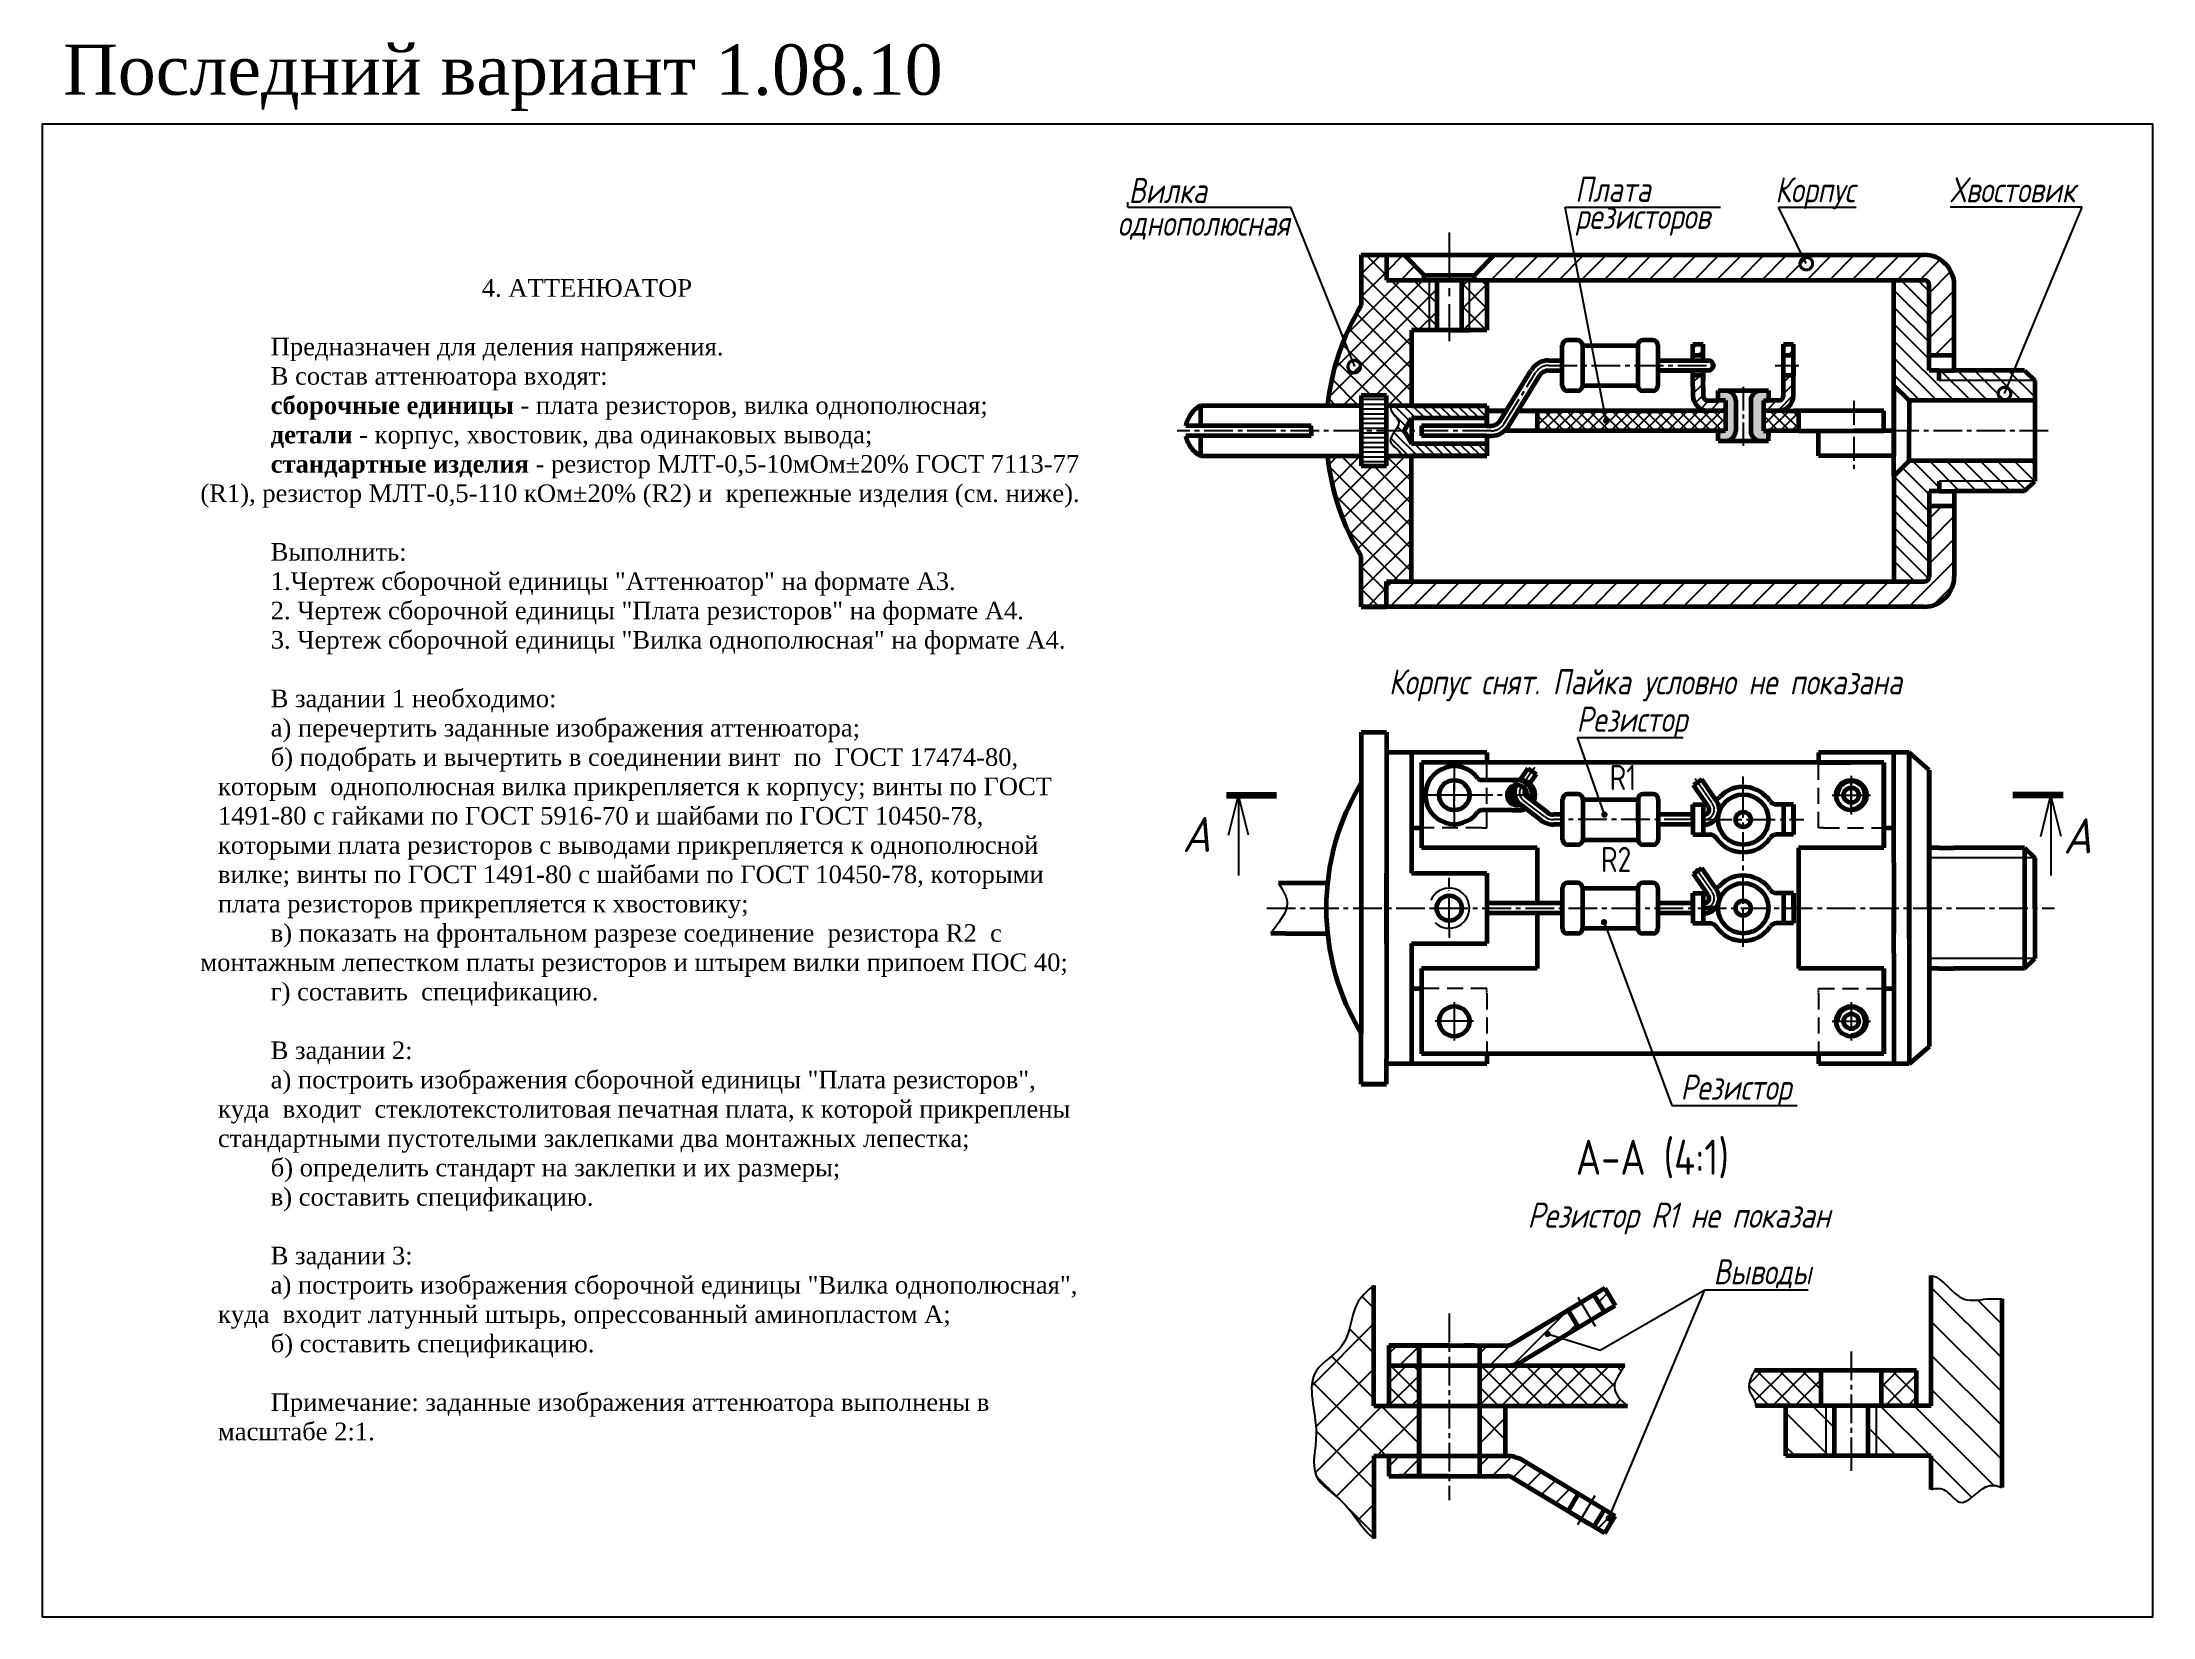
# Model space of a CAD drawing. Header units: millimetres. Extents: x 0 to 420, y 0 to 313.
import ezdxf

# ---------------------------------------------------------------- set-up
doc = ezdxf.new("R2010")
doc.units = ezdxf.units.MM
doc.header["$LTSCALE"] = 0.5
for name, pattern in [('ACAD_ISO10W100', [18, 12, -3, 0, -3]), ('CENTER2', [28.575, 19.05, -3.175, 3.175, -3.175]), ('DASHDOT', [1, 0.5, -0.25, 0, -0.25]), ('штриховая2', [9.525, 6.35, -3.175])]:
    doc.linetypes.add(name, pattern=pattern)
doc.layers.get('0').update_dxf_attribs({"linetype": 'CONTINUOUS', "lineweight": 60})
doc.styles.add('ESKD', font='wwcade.shx', dxfattribs={"width": 0.8, "oblique": 15})
doc.styles.get("Standard").update_dxf_attribs({"font": 'isocpeui.ttf', "width": 0.8})
doc.styles.add('стиль1', font='TIMES.TTF')
doc.dimstyles.new('ESKD_standart', dxfattribs={"dimtxt": 5, "dimasz": 5, "dimexe": 2, "dimexo": 0, "dimgap": 1, "dimtad": 1, "dimtoh": 1, "dimdec": 0, "dimzin": 1, "dimdsep": 46, "dimtxsty": 'Standard', "dimcen": 3, "dimdle": 1.25, "dimadec": 0, "dimazin": 0, "dimtfac": 1, "dimtdec": 0, "dimtmove": 0, "dimatfit": 3, "dimldrblk": 'DOT', "dimfxl": 0, "dimtvp": 1.5, "dimtolj": 1, "dimtzin": 1, "dimarcsym": 0})
pattern_1 = [(45, (-16.3486, -142.184), (-2.245064, 2.245064), [])]
pattern_2 = [(45, (-4.5396, -4.3903), (-2.245064, 2.245064), [])]
pattern_3 = [(45, (-4, 8), (-2.245064, 2.245064), []), (135, (-4, 8), (-2.245064, -2.245064), [])]

msp = doc.modelspace()

# ---------------------------------------------------------------- texts
at = {"color": 1, "lineweight": -3, "style": 'стиль1'}
msp.add_text('Последний вариант 1.08.10', height=10, dxfattribs=at).set_placement((4.14, 302.87))
at = {"color": 7, "lineweight": -3}
for s, height, width, p in [('Вилка', 5, 0.8, (216.21, 281.31)), ('Плата', 5, 0.8, (305.05, 281.56)), ('Корпус', 5, 0.8, (344.86, 281.46)), ('Хвостовик', 5, 0.8, (379.7, 281.46)), ('однополюсная', 5, 0.8, (214, 274.81)), ('резисторов', 5, 0.8, (305.05, 276.18)), ('Корпус снят. Пайка условно не показана', 5, 0.8, (268, 183.54)), ('Резистор', 5, 0.8, (305.33, 176.1)), ('A', 7, 0.9, (226.87, 152.18)), ('A', 7, 0.9, (402.2, 151.89)), ('Резистор', 5, 0.8, (326.03, 102.88)), ('Выводы', 5, 0.8, (332.59, 66.15))]:
    msp.add_text(s, height=height, dxfattribs=dict(at, width=width)).set_placement(p)
at = {"color": 7, "insert": (31.47, 272.01), "char_height": 3.5, "width": 174.9708, "attachment_point": 1, "style": 'стиль1'}
msp.add_mtext('{\\fTimes New Roman|b0|i0|c204|p18;^I^I^I^I\\P^I^I^I^I4. АТТЕНЮАТОР\\P\\P^IПредназначен для деления напряжения.\\P^IВ состав аттенюатора входят:\\P^I\\fTimes New Roman|b1|i0|c204|p18;сборочные единицы\\fTimes New Roman|b0|i0|c204|p18; - плата} {\\fTimes New Roman|b0|i0|c204|p18;резисторов, вилка однополюсная;\\P^I\\fTimes New Roman|b1|i0|c204|p18;детали\\fTimes New Roman|b0|i0|c204|p18; - корпус, хвостовик, два одинаковых вывода;\\P\\pi-3.5,l3.5;^I\\fTimes New Roman|b1|i0|c204|p18;стандартные изделия \\fTimes New Roman|b0|i0|c204|p18;- резистор МЛТ-0,5-10мОм}±{\\fTimes New Roman|b0|i0|c204|p18;20}%{\\fTimes New Roman|b0|i0|c204|p18; ГОСТ 7113-77 (}R1), {\\fTimes New Roman|b0|i0|c204|p18;резистор МЛТ-0,5-110 кОм}±{\\fTimes New Roman|b0|i0|c204|p18;20}%{\\fTimes New Roman|b0|i0|c204|p18; }(R2){\\fTimes New Roman|b0|i0|c204|p18; и } {\\fTimes New Roman|b0|i0|c204|p18;крепежные изделия (см. ниже).\\P\\pi0,l0;\\P^IВыполнить:\\P^I1.Чертеж сборочной единицы "Аттенюатор" на формате А3.\\P^I2. Чертеж сборочной единицы "Плата резисторов" на формате А4.\\P^I3. Чертеж сборочной единицы "Вилка однополюсная" на формате А4.\\P\\P^IВ задании 1 необходимо:\\P^Iа) перечертить заданные изображения аттенюатора;\\P\\pi-3.5,l3.5;^Iб) подобрать и вычертить в соединении винт  по  ГОСТ 17474-80,  которым  однополюсная вилка прикрепляется к корпусу; винты по ГОСТ 1491-80 с гайками по ГОСТ 5916-70 и шайбами по ГОСТ 10450-78, которыми плата резисторов с выводами прикрепляется к однополюсной вилке; винты по ГОСТ 1491-80 с шайбами по ГОСТ 10450-78, которыми  плата резисторов прикрепляется к хвостовику;\\P^Iв) показать на фронтальном разрезе соединение  резистора }R2{\\fTimes New Roman|b0|i0|c204|p18; } {\\fTimes New Roman|b0|i0|c204|p18;с  монтажным лепестком платы резисторов и штырем вилки припоем ПОС 40;\\P\\pi0,l0;^Iг) составить  спецификацию.\\P\\P^IВ задании 2:\\P\\pi-3.5,l3.5;^Iа) построить изображения сборочной единицы "Плата резисторов", куда  входит  стеклотекстолитовая печатная плата, к которой прикреплены стандартными пустотелыми заклепками два монтажных лепестка; \\P\\pi0,l0;^Iб) определить стандарт на заклепки и их размеры;\\P^Iв) составить спецификацию.\\P\\P^IВ задании 3:\\P\\pi-3.5,l3.5;^Iа) построить изображения сборочной единицы "Вилка однополюсная", куда  входит латунный штырь, опрессованный аминопластом А;\\P\\pi0,l0;^Iб) составить спецификацию.\\P^I\\P^IПримечание: заданные изображения аттенюатора выполнены в \\P\\pl3.5;масштабе 2:1.\\P\\pl0;^I^I^I}', dxfattribs=at)
at = {"color": 7, "lineweight": -3, "char_height": 5, "attachment_point": 1}
for s, insert in [('{\\fISOCPEUR|b0|i0|c0|p34;R1}', (311.91, 169.51)), ('{\\fISOCPEUR|b0|i0|c0|p34;R2}', (310.19, 153.2))]:
    msp.add_mtext(s, dxfattribs=dict(at, insert=insert))
at = {"color": 7, "lineweight": -3, "insert": (305.19, 94.95), "char_height": 7, "width": 55, "attachment_point": 1}
msp.add_mtext('{\\fISOCPEUR|b0|i0|c204|p34;A-А (4:1)}', dxfattribs=at)
at = {"color": 7, "lineweight": -3, "insert": (295.56, 82.41), "char_height": 5, "attachment_point": 1, "style": 'ESKD'}
msp.add_mtext('{\\fISOCPEUR|b0|i0|c204|p34;Резистор \\fISOCPEUR|b0|i0|c0|p34;R1 не показан}', dxfattribs=at)

# ---------------------------------------------------------------- blocks, each defined once
blk = doc.blocks.new('_DotSmall')
at = {"color": 0, "linetype": 'ByBlock', "const_width": 0.5}
blk.add_lwpolyline([(-0.0625, 0, 1), (0.0625, 0, 1)], format="xyb", close=True, dxfattribs=at)

# ---------------------------------------------------------------- hatches: boundary and pattern name
at = {"lineweight": -3}
h = msp.add_hatch(dxfattribs=at)
h.set_pattern_fill('ANSI37', style=0)
h.set_pattern_definition([(45, (-4.5396, -4.3903), (-2.245064, 2.245064), []), (135, (-4.5396, -4.3903), (-2.245064, -2.245064), [])])
h.paths.add_polyline_path([(276, 266), (267.5, 266), (267.5, 271), (262.5, 271), (262.5, 261, 0.048475), (258.46, 252.61), (261.01, 249.07, -0.932366), (261.22, 248.48, -1.072541), (261.01, 249.07), (258.46, 252.61, 0.062136), (255.76, 241), (262.5, 241), (262.5, 243), (267.5, 243), (267.5, 241), (272.5, 241), (272.5, 256), (276, 256)])
h.paths.add_polyline_path([(287.5, 266), (284, 266), (284, 256), (287.5, 256)])
h.paths.add_polyline_path([(284, 266), (282.5, 266), (282.5, 256), (284, 256)])
h.paths.add_polyline_path([(277.5, 266), (276, 266), (276, 256), (277.5, 256)])
h.paths.add_polyline_path([(272.5, 230), (272.5, 231), (267.5, 231), (267.5, 229), (262.5, 229), (262.5, 231), (255.76, 231, 0.110945), (262.5, 211), (262.5, 201), (267.5, 201), (267.5, 206), (272.5, 206)])
h = msp.add_hatch(dxfattribs=at)
h.set_pattern_fill('ANSI31', style=0)
h.set_pattern_definition(pattern_2)
h.paths.add_polyline_path([(374.5, 271), (350.2, 271), (350.91, 269.55, -1), (351.19, 268.99, -1), (350.91, 269.55), (350.2, 271), (288.99, 271), (285, 267), (285, 266), (287.5, 266), (374.5, 266, -0.414214), (375.5, 265), (375.5, 251), (380.5, 251), (380.5, 265, 0.414214)])
h.paths.add_polyline_path([(380.5, 207), (380.5, 221), (375.5, 221), (375.5, 207, -0.414214), (374.5, 206), (267.5, 206), (267.5, 201), (374.5, 201, 0.414214)])
h = msp.add_hatch(dxfattribs=at)
h.set_pattern_fill('ANSI31', style=0)
h.set_pattern_definition(pattern_2)
h.paths.add_polyline_path([(271, 271), (267.5, 271), (267.5, 266), (275, 266), (275, 267)])
h = msp.add_hatch(dxfattribs=at)
h.set_pattern_fill('ANSI31', scale=0.75, angle=90, style=0)
h.set_pattern_definition([(135, (167.5, 7), (-1.683798, -1.683798), [])])
h.paths.add_polyline_path([(375.5, 265, 0.414214), (374.5, 266), (368.5, 266), (368.5, 245), (371.5, 242), (396.5, 242), (396.5, 246), (377.5, 246), (377.5, 248), (375.5, 248)])
h.paths.add_polyline_path([(394.5, 248), (380.5, 248), (377.5, 248), (377.5, 246), (396.5, 246)], flags=17)
h.paths.add_polyline_path([(375.5, 224), (377.5, 224), (377.5, 226), (396.5, 226), (396.5, 230), (371.5, 230), (368.5, 227), (368.5, 206), (374.5, 206, 0.414214), (375.5, 207)])
h.paths.add_polyline_path([(396.5, 226), (377.5, 226), (377.5, 224), (380.5, 224), (394.5, 224)])
h = msp.add_hatch(dxfattribs=at)
h.set_pattern_fill('ANSI31', scale=0.5, style=0)
h.set_pattern_definition([(45, (-4.5396, -4.3903), (-1.122532, 1.122532), [])])
h.paths.add_polyline_path([(335, 242), (333.5, 242), (331.5, 242, -0.414214), (330.5, 243), (330.5, 244.74), (330.5, 247), (328.5, 247), (328.5, 244.74), (328.5, 243, 0.414214), (331.5, 240), (335, 240)])
h.paths.add_polyline_path([(330.5, 253.25), (328.5, 253.25), (328.5, 251), (330.5, 251)])
h.paths.add_polyline_path([(348.5, 253.25), (346.5, 253.25), (346.5, 251), (348.5, 251)])
h.paths.add_polyline_path([(348.5, 243), (348.5, 244.74), (348.5, 247), (346.5, 247), (346.5, 244.74), (346.5, 243, -0.414214), (345.5, 242), (343.5, 242), (342.5, 242), (342.5, 240), (345.5, 240, 0.414214)])
h = msp.add_hatch(color=7)
h.paths.add_polyline_path([(342.5, 242), (343.5, 242), (343.5, 244), (342, 244, 0.414214), (340, 242), (340, 236, 0.414214), (342, 234), (343.5, 234), (343.5, 236), (342.5, 236)])
h.paths.add_polyline_path([(337, 242, 0.414214), (335, 244), (333.5, 244), (333.5, 242), (335, 242), (335, 236), (333.5, 236), (333.5, 234), (335, 234, 0.414214), (337, 236)])
h = msp.add_hatch(dxfattribs=at)
h.set_pattern_fill('LINE', scale=0.3, angle=180, style=0)
h.set_pattern_definition([(180, (167.5, 7), (-1e-16, -0.9525), [])])
h.paths.add_polyline_path([(267.5, 243), (262.5, 243), (262.5, 236), (267.5, 236)])
h.paths.add_polyline_path([(267.5, 236), (262.5, 236), (262.5, 229), (267.5, 229)])
h = msp.add_hatch(dxfattribs=at)
h.set_pattern_fill('ANSI31', scale=0.4, angle=90, style=0)
edge = h.paths.add_edge_path()
edge.add_line((287.5, 241), (268.34, 241))
edge.add_spline(control_points=[(268.34, 241), (268.29, 240.71), (268.32, 239.58), (270.57, 238.08), (269.62, 236.58), (269.22, 236)], knot_values=[4.290599, 4.290599, 4.290599, 4.290599, 5.261375, 8.137886, 9.987465, 9.987465, 9.987465, 9.987465], degree=3, periodic=0)
edge.add_line((269.22, 236), (271.04, 236))
edge.add_line((271.04, 236), (272.5, 238.5))
edge.add_line((272.5, 238.5), (287.5, 238.5))
edge.add_line((287.5, 238.5), (287.5, 239))
edge.add_line((287.5, 239), (287.5, 241))
edge = h.paths.add_edge_path()
edge.add_line((287.5, 233.5), (272.5, 233.5))
edge.add_line((272.5, 233.5), (271.04, 236))
edge.add_line((271.04, 236), (269.22, 236))
edge.add_spline(control_points=[(269.22, 236), (268.73, 235.3), (267.45, 233.68), (269.99, 232.3), (270.45, 231.24), (270.5, 231)], knot_values=[9.987465, 9.987465, 9.987465, 9.987465, 12.205502, 15.205008, 16.049261, 16.049261, 16.049261, 16.049261], degree=3, periodic=0)
edge.add_line((270.5, 231), (287.5, 231))
edge.add_line((287.5, 231), (287.5, 233.5))
h = msp.add_hatch(dxfattribs=at)
h.set_pattern_fill('ANSI37', scale=0.5, style=0)
h.set_pattern_definition([(45, (-4.5396, -4.3903), (-1.122532, 1.122532), []), (135, (-4.5396, -4.3903), (-1.122532, -1.122532), [])])
h.paths.add_polyline_path([(349.5, 240), (347.5, 240), (342.5, 240), (342.5, 236), (343.5, 236), (349.5, 236)])
h.paths.add_polyline_path([(335, 240), (297.5, 240), (297.5, 236), (333.5, 236), (335, 236)])
h = msp.add_hatch(dxfattribs=at)
h.set_pattern_fill('ANSI31', scale=1.5, angle=90, style=0)
h.set_pattern_definition([(135, (-14.3937, -143.606), (-3.367596, -3.367596), [])])
edge = h.paths.add_edge_path()
edge.add_spline(control_points=[(389.93, 63.3), (389.82, 63.29), (389.11, 63.23), (386.58, 63.42), (381.09, 61.87), (378.42, 67.46), (375.93, 67.94)], knot_values=[15.485148, 15.485148, 15.485148, 15.485148, 15.855797, 17.658599, 23.067009, 31.00489, 31.00489, 31.00489, 31.00489], degree=3, periodic=0)
edge.add_line((375.93, 67.94), (375.93, 67.35))
edge.add_line((375.93, 67.35), (375.93, 42))
edge.add_line((375.93, 42), (365, 42))
edge.add_line((365, 42), (365, 32))
edge.add_line((365, 32), (375.93, 32))
edge.add_line((375.93, 32), (375.93, 25.34))
edge.add_spline(control_points=[(375.93, 25.34), (376.91, 25.64), (379.01, 25.69), (382.04, 20.73), (386.05, 26.54), (388.89, 26.21), (389.93, 25.71)], knot_values=[3.268915, 3.268915, 3.268915, 3.268915, 6.251101, 10.011531, 16.013588, 19.551084, 19.551084, 19.551084, 19.551084], degree=3, periodic=0)
edge.add_line((389.93, 25.71), (389.93, 63.3))
h.paths.add_polyline_path([(355, 42), (347, 42), (347, 32), (355, 32)])
h.paths.add_polyline_path([(363.33, 42), (363.33, 32), (365, 32), (365, 42)])
h.paths.add_polyline_path([(356.67, 32), (356.67, 42), (355, 42), (355, 32)])
h = msp.add_hatch(dxfattribs=at)
h.set_pattern_fill('ANSI37', scale=2, style=0)
h.set_pattern_definition([(45, (-16.3486, -142.184), (-4.49013, 4.49013), []), (135, (-16.3486, -142.184), (-4.49013, -4.49013), [])])
edge = h.paths.add_edge_path()
edge.add_line((274, 42), (265, 42))
edge.add_line((265, 42), (265, 65.95))
edge.add_spline(control_points=[(265, 65.95), (263.61, 64.85), (260.29, 61.74), (260.48, 53.65), (250.23, 48.57), (254.91, 37.86), (251.65, 27.53), (259.9, 23.03), (262.79, 17.22), (265, 15.56)], knot_values=[1.768908, 1.768908, 1.768908, 1.768908, 6.896155, 15.315993, 22.884097, 35.36412, 43.685478, 51.336735, 60.304898, 60.304898, 60.304898, 60.304898], degree=3, periodic=0)
edge.add_line((265, 15.56), (265, 32))
edge.add_line((265, 32), (274, 32))
edge.add_line((274, 32), (274, 42))
h.paths.add_polyline_path([(291.15, 42), (286, 42), (286, 32), (291.15, 32)])
h = msp.add_hatch(dxfattribs=at)
h.set_pattern_fill('ANSI31', style=0)
h.set_pattern_definition(pattern_1)
h.paths.add_polyline_path([(310.94, 65.36), (308.8, 64.07), (310.86, 60.64), (312.15, 61.42), (313, 61.93)])
h.paths.add_polyline_path([(303.65, 60.98), (292.51, 54.29, -0.136123), (291.48, 54), (286, 54), (286, 50), (291.48, 50, 0.136123), (294.57, 50.86), (305.71, 57.55)])
h.paths.add_polyline_path([(274, 54), (268, 54), (268, 50), (274, 50)])
h.paths.add_polyline_path([(274, 32), (268, 32), (268, 28), (274, 28)])
h.paths.add_polyline_path([(294.57, 31.14, 0.136123), (291.48, 32), (286, 32), (286, 28), (291.48, 28, -0.136123), (292.51, 27.71), (302.8, 21.53), (303.65, 21.02), (305.71, 24.45)])
h = msp.add_hatch(dxfattribs=at)
h.set_pattern_fill('ANSI37', style=0)
h.set_pattern_definition(pattern_3)
h.paths.add_polyline_path([(274, 50), (268, 50), (268, 42), (274, 42)])
edge = h.paths.add_edge_path()
edge.add_spline(control_points=[(315.5, 42), (314.04, 43.12), (311.69, 45.62), (314.01, 48.58), (314.91, 50)], knot_values=[6.854544, 6.854544, 6.854544, 6.854544, 11.176321, 15.689846, 15.689846, 15.689846, 15.689846], degree=3, periodic=0)
edge.add_line((314.91, 50), (291.15, 50))
edge.add_line((291.15, 50), (286, 50))
edge.add_line((286, 50), (286, 42))
edge.add_line((286, 42), (315, 42))
edge.add_line((315, 42), (315.5, 42))
h = msp.add_hatch(dxfattribs=at)
h.set_pattern_fill('ANSI37', style=0)
h.set_pattern_definition(pattern_3)
edge = h.paths.add_edge_path()
edge.add_line((354, 49), (340.71, 49))
edge.add_spline(control_points=[(340.71, 49), (340.42, 48.35), (339.63, 46.98), (339.52, 44.69), (340.83, 43.18), (340.95, 42.28), (340.93, 42)], knot_values=[5.507601, 5.507601, 5.507601, 5.507601, 7.617364, 9.888889, 12.009767, 12.981776, 12.981776, 12.981776, 12.981776], degree=3, periodic=0)
edge.add_line((340.93, 42), (354, 42))
edge.add_line((354, 42), (354, 49))
h.paths.add_polyline_path([(373, 49), (366, 49), (366, 42), (373, 42)])
h = msp.add_hatch(dxfattribs=at)
h.set_pattern_fill('ANSI31', style=0)
h.set_pattern_definition(pattern_1)
h.paths.add_polyline_path([(313, 20.07), (312.15, 20.58), (310.86, 21.36), (308.8, 17.93), (310.94, 16.64)])

# ---------------------------------------------------------------- linework, layer by layer
at = {"color": 7, "lineweight": -3}
for p, q in [((216.05, 280.5), (216.05, 281.5)), ((216.05, 280.5), (248.5, 280.5)), ((261.22, 248.77), (248.5, 280.5)), ((351.05, 269.27), (345.51, 280.5)), ((345.51, 280.5), (361, 280.5)), ((405.93, 280.5), (379.7, 280.5)), ((390.49, 243.4), (405.93, 280.5)), ((276, 265.99), (276, 256)), ((284, 256), (284, 266)), ((396.5, 246), (377.5, 246)), ((396.5, 226), (377.5, 226)), ((296.46, 168.26), (297.04, 169.1)), ((236.08, 155.52), (238.08, 163.52)), ((238.08, 163.52), (238.08, 147.52)), ((238.08, 163.52), (238.08, 155.52)), ((240.08, 155.52), (238.08, 163.52)), ((397.69, 155.25), (399.73, 163.5)), ((399.73, 163.5), (399.73, 147.5)), ((401.78, 155.25), (399.73, 163.5)), ((396.5, 151), (375.5, 151)), ((396.5, 131), (375.5, 131)), ((305.6, 63.63), (309.05, 57.84)), ((330.84, 65.09), (351.44, 65.09)), ((355, 32), (355, 42)), ((365, 32), (365, 42)), ((360, 31), (360, 29.07)), ((305.6, 18.37), (309.05, 24.16))]:
    msp.add_line(p, q, dxfattribs=at)
at = {"color": 7, "linetype": 'CENTER2', "lineweight": -3}
for p, q in [((280, 275.48), (280, 253.82)), ((329.42, 166.07), (328.93, 166.77)), ((332.26, 161.96), (329.42, 166.07)), ((338.5, 166.04), (338.5, 167.23)), ((360, 167.32), (360, 159.68)), ((360, 160), (360, 165.88)), ((356.18, 163.5), (363.82, 163.5)), ((354.5, 157), (353.5, 157)), ((281, 122.32), (281, 114.68)), ((284.82, 118.5), (277.18, 118.5))]:
    msp.add_line(p, q, dxfattribs=at)
at = {"color": 7, "lineweight": 60}
for p, q in [((262.5, 271), (374.5, 271)), ((262.5, 271), (262.5, 261)), ((262.5, 271), (267.5, 271)), ((267.5, 271), (267.5, 266)), ((271, 271), (275, 267)), ((280, 271), (287, 271)), ((288.99, 271), (285, 267)), ((287, 271), (288, 271)), ((267.5, 266), (276, 266)), ((267.5, 266), (276, 266)), ((267.5, 266), (284, 266)), ((275, 266), (275, 267)), ((275, 267), (285, 267)), ((275.99, 266), (276, 265.99)), ((277.5, 266), (277.5, 256)), ((282.5, 256), (282.5, 266)), ((284, 266), (374.5, 266)), ((284, 266), (287.5, 266)), ((284, 266), (287.5, 266)), ((285, 266), (285, 267)), ((287.5, 266), (287.5, 256)), ((287.5, 266), (287.5, 256)), ((368.5, 245), (368.5, 266)), ((375.5, 248), (375.5, 265)), ((380.5, 248), (380.5, 265)), ((287.5, 256), (272.5, 256)), ((272.5, 256), (272.5, 241)), ((287.5, 256), (280, 256)), ((280, 256), (282.5, 256)), ((280, 253.82), (280, 253.82)), ((282.5, 256), (284, 256)), ((302.5, 244.97), (302.5, 253.03)), ((305.5, 254.03), (303.5, 254.03)), ((306.5, 253.03), (306.5, 244.97)), ((306.5, 253), (317.5, 253)), ((317.5, 253.03), (317.5, 244.97)), ((320.5, 254.03), (318.5, 254.03)), ((321.5, 253.03), (321.5, 244.97)), ((328.5, 253.25), (330.5, 253.25)), ((328.5, 250), (328.5, 253.25)), ((328.5, 250.01), (328.5, 253.01)), ((330.5, 250.01), (330.5, 253.25)), ((346.5, 244.74), (346.5, 253.25)), ((346.5, 253.25), (348.5, 253.25)), ((348.5, 244.74), (348.5, 253.25)), ((290.09, 237.95), (296.33, 248.1)), ((299.74, 250), (302.5, 250)), ((299.74, 248), (302.5, 248)), ((321.5, 250), (328.5, 250)), ((328.5, 248.01), (321.5, 248.01)), ((328.5, 248), (321.5, 248)), ((321.5, 248), (328.18, 248)), ((330.5, 251), (328.5, 251)), ((328.5, 250.01), (330.5, 250.01)), ((328.5, 244.74), (328.5, 248.01)), ((330.5, 248.01), (328.5, 248.01)), ((330.5, 250.01), (330.5, 251)), ((330.5, 250.01), (331.56, 250.01)), ((330.5, 244.74), (330.5, 248.01)), ((331.56, 248.01), (330.5, 248.01)), ((330.5, 248.01), (330.5, 246.01)), ((330.5, 248.01), (330.5, 247)), ((348.5, 251), (346.5, 251)), ((348.5, 249), (348.5, 251)), ((348.5, 249), (348.5, 247)), ((380.5, 251), (375.5, 251)), ((377.5, 248), (375.5, 248)), ((377.5, 246), (377.5, 248)), ((377.5, 248), (380.5, 248)), ((380.5, 248), (380.5, 251)), ((394.5, 248), (380.5, 248)), ((394.5, 248), (396.5, 246)), ((291.79, 236.9), (298.03, 247.05)), ((305.5, 243.97), (303.5, 243.97)), ((306.5, 245), (317.5, 245)), ((320.5, 243.97), (318.5, 243.97)), ((330.5, 247), (328.5, 247)), ((328.5, 244.74), (328.5, 243)), ((330.5, 244.74), (330.5, 243)), ((333.5, 244), (335, 244)), ((333.5, 242), (333.5, 244)), ((333.5, 244), (343.5, 244)), ((343.5, 244), (343.5, 242)), ((348.5, 247), (346.5, 247)), ((346.5, 243), (346.5, 244.74)), ((348.5, 243), (348.5, 244.74)), ((368.5, 236), (368.5, 246.87)), ((371.5, 242), (368.5, 245)), ((368.5, 245), (368.5, 236)), ((396.5, 246), (396.5, 226)), ((230.5, 241), (230.5, 237)), ((262.5, 241), (230.5, 241)), ((267.5, 243), (262.5, 243)), ((262.5, 243), (262.5, 229)), ((267.5, 236), (267.5, 243)), ((287.5, 241), (267.5, 241)), ((272.5, 241), (287.5, 241)), ((287.5, 241), (287.5, 237)), ((287.5, 240), (291.35, 240)), ((287.5, 240), (291.35, 240)), ((291.35, 240), (287.5, 240)), ((335, 240), (293.69, 240)), ((293.69, 240), (297.5, 240)), ((297.5, 240), (302.5, 240)), ((302.5, 240), (297.5, 240)), ((297.5, 240), (297.5, 236)), ((317.5, 240), (321.5, 240)), ((331.5, 242), (333.5, 242)), ((335, 242), (333.5, 242)), ((335, 242), (335, 236)), ((337, 242), (337, 236)), ((340, 242), (340, 236)), ((342.5, 242), (342.5, 236)), ((342.5, 242), (343.5, 242)), ((347.5, 240), (342.5, 240)), ((345.5, 242), (343.5, 242)), ((347.5, 240), (349.5, 240)), ((349.5, 240), (348.5, 240)), ((366.5, 240), (349.5, 240)), ((349.5, 240), (349.5, 236)), ((366.5, 236), (366.5, 240)), ((396.5, 242), (371.5, 242)), ((371.5, 242), (371.5, 236)), ((371.5, 242), (371.5, 242)), ((252.5, 237), (227.59, 237)), ((252.5, 236), (252.5, 237)), ((252.5, 236), (252.5, 235)), ((267.5, 229), (267.5, 236)), ((271.04, 236), (272.5, 238.5)), ((271.04, 236), (272.5, 233.5)), ((287.5, 238.5), (272.5, 238.5)), ((272.5, 238.5), (272.5, 233.5)), ((287.5, 237), (274.5, 237)), ((274.5, 237), (274.5, 235)), ((287.5, 237), (287.5, 239)), ((287.5, 237), (287.5, 238.5)), ((287.5, 237), (287.5, 238)), ((287.5, 237), (288.38, 237)), ((287.5, 237), (288.38, 237)), ((291.79, 236), (291.03, 236)), ((333.5, 236), (291.79, 236)), ((291.79, 236), (291.79, 236)), ((333.5, 236), (334.5, 236)), ((333.5, 234), (333.5, 236)), ((335, 236), (333.5, 236)), ((342.5, 236), (343.5, 236)), ((342.5, 236), (343.5, 236)), ((349.5, 236), (343.5, 236)), ((343.5, 236), (343.5, 235)), ((343.5, 234), (343.5, 236)), ((349.5, 236), (353.5, 236)), ((353.5, 231), (353.5, 236)), ((353.5, 236), (366.5, 236)), ((368.5, 236), (360.5, 236)), ((368.5, 236), (366.5, 236)), ((368.5, 227), (368.5, 236)), ((368.5, 236), (368.5, 231)), ((371.5, 230), (371.5, 236)), ((252.5, 235), (227.59, 235)), ((230.5, 235), (230.5, 231)), ((230.5, 231), (262.5, 231)), ((267.5, 231), (287.5, 231)), ((272.5, 233.5), (287.5, 233.5)), ((272.5, 230), (272.5, 231)), ((287.5, 231), (272.5, 231)), ((287.5, 235), (274.5, 235)), ((287.5, 235), (287.5, 231)), ((287.5, 235), (288.38, 235)), ((333.5, 235), (333.5, 235)), ((333.5, 234), (343.5, 234)), ((343.5, 235), (343.5, 235)), ((368.5, 231), (353.5, 231)), ((262.5, 229), (267.5, 229)), ((272.5, 206), (272.5, 230)), ((371.5, 230), (368.5, 227)), ((368.5, 227), (368.5, 206)), ((396.5, 230), (371.5, 230)), ((371.5, 230), (371.5, 230)), ((375.5, 224), (375.5, 207)), ((377.5, 224), (375.5, 224)), ((377.5, 226), (377.5, 224)), ((377.5, 224), (380.5, 224)), ((380.5, 224), (380.5, 221)), ((380.5, 224), (380.5, 207)), ((394.5, 224), (380.5, 224)), ((394.5, 224), (396.5, 226)), ((380.5, 221), (375.5, 221)), ((262.5, 201), (262.5, 211)), ((267.5, 201), (267.5, 206)), ((267.5, 206), (272.5, 206)), ((267.5, 206), (374.5, 206)), ((374.5, 201), (262.5, 201)), ((262.5, 201), (267.5, 201)), ((262.5, 176), (267.5, 176)), ((262.5, 176), (262.5, 166)), ((267.5, 176), (267.5, 171)), ((287.5, 172), (267.5, 172)), ((267.5, 171), (267.5, 111)), ((272.5, 172), (272.5, 148)), ((366.5, 170), (274.5, 170)), ((274.5, 170), (274.5, 153)), ((274.5, 170), (274.5, 164)), ((287.5, 172), (287.5, 170)), ((295.64, 168.82), (294.05, 166.5)), ((295.64, 168.82), (297.29, 167.69)), ((354.5, 172), (353.5, 172)), ((353.5, 172), (353.5, 170)), ((353.5, 170), (360, 170)), ((371.5, 172), (354.5, 172)), ((368.5, 172), (354.5, 172)), ((354.5, 172), (354.5, 172)), ((366.5, 170), (366.5, 153)), ((366.5, 153), (366.5, 170)), ((368.5, 171), (368.5, 172)), ((368.5, 150), (368.5, 171)), ((371.5, 147), (371.5, 172)), ((371.5, 141), (371.5, 172)), ((371.5, 172), (371.5, 110)), ((375.5, 168.5), (371.5, 172)), ((375.5, 153), (375.5, 168.5)), ((375.5, 141), (375.5, 168.5)), ((375.5, 168.5), (375.5, 113.5)), ((262.5, 166), (262.5, 116)), ((294.07, 166.5), (286.44, 166.5)), ((292.5, 166.5), (293.5, 166.5)), ((295.17, 164.6), (295.15, 164.58)), ((297.29, 167.69), (295.99, 165.8)), ((330.24, 166.64), (328.59, 165.5)), ((331.44, 161.39), (328.59, 165.5)), ((333.08, 162.53), (330.24, 166.64)), ((292.5, 160.5), (286.44, 160.5)), ((292.5, 160.5), (293.5, 160.5)), ((298.31, 158.46), (294.16, 161.63)), ((299.52, 160.05), (295.37, 163.22)), ((302.56, 159.64), (300.74, 159.64)), ((302.56, 154.63), (302.56, 162.69)), ((305.56, 163.69), (303.56, 163.69)), ((305.56, 163.69), (303.56, 163.69)), ((306.56, 162.69), (306.56, 154.63)), ((306.56, 162.64), (317.56, 162.64)), ((317.56, 162.99), (317.56, 162.99)), ((317.56, 157.99), (317.56, 162.69)), ((317.56, 162.69), (317.56, 154.63)), ((320.56, 163.69), (318.56, 163.69)), ((320.56, 163.69), (318.56, 163.69)), ((328.5, 159.64), (321.5, 159.64)), ((321.56, 162.69), (321.56, 154.63)), ((328.5, 161.64), (328.5, 155.64)), ((328.5, 158.64), (328.5, 161.64)), ((328.5, 161.64), (331.27, 161.64)), ((328.5, 158.64), (328.5, 160.14)), ((328.5, 158.64), (328.5, 159.64)), ((328.5, 159.64), (328.5, 158.64)), ((330.5, 161.65), (330.5, 155.63)), ((330.67, 159.64), (330.5, 159.64)), ((331.44, 161.39), (331.53, 161.27)), ((348.5, 161.64), (345.11, 161.64)), ((346.5, 161.65), (346.5, 155.63)), ((348.5, 161.64), (348.5, 155.64)), ((348.5, 158.64), (348.5, 161.64)), ((272.5, 157), (274.5, 157)), ((302.56, 157.64), (300.74, 157.64)), ((328.5, 157.64), (321.5, 157.64)), ((328.5, 158.64), (328.5, 155.64)), ((328.5, 155.64), (331.89, 155.64)), ((330.5, 157.64), (330.75, 157.64)), ((348.5, 155.64), (345.11, 155.64)), ((348.5, 158.64), (348.5, 155.64)), ((366.5, 157), (368.5, 157)), ((297.5, 153), (274.5, 153)), ((297.5, 153), (297.5, 142)), ((305.56, 153.63), (303.56, 153.63)), ((306.56, 154.64), (317.56, 154.64)), ((320.56, 153.63), (318.56, 153.63)), ((338.5, 152.14), (338.5, 152.14)), ((349.5, 153), (349.5, 129)), ((366.5, 153), (349.5, 153)), ((377.5, 153), (375.5, 153)), ((375.5, 153), (375.5, 129)), ((377.5, 153), (380.5, 153)), ((394.5, 153), (380.5, 153)), ((394.5, 153), (396.5, 151)), ((394.5, 153), (394.5, 129)), ((262.5, 148), (262.5, 134)), ((267.5, 141), (267.5, 148)), ((272.5, 148), (287.5, 148)), ((287.5, 148), (287.5, 134)), ((328.59, 147.86), (330.24, 149)), ((331.44, 143.75), (328.59, 147.86)), ((333.08, 144.89), (330.24, 149)), ((368.5, 150), (368.5, 141)), ((371.5, 147), (371.5, 141)), ((371.5, 147), (371.5, 147)), ((396.5, 151), (396.5, 131)), ((396.5, 141), (396.5, 151)), ((247.4, 146), (246.01, 146)), ((255.76, 146), (247.4, 146)), ((302.52, 136.97), (302.52, 145.03)), ((305.52, 146.03), (303.52, 146.03)), ((306.52, 145.03), (306.52, 136.97)), ((306.52, 145), (317.52, 145)), ((317.52, 145.03), (317.52, 136.97)), ((320.52, 146.03), (318.52, 146.03)), ((321.52, 145.03), (321.52, 136.97)), ((328.5, 144), (328.5, 138)), ((328.5, 144), (331.27, 144)), ((328.5, 141), (328.5, 144)), ((330.5, 144.01), (330.5, 137.99)), ((331.53, 143.63), (331.44, 143.75)), ((348.5, 144), (345.11, 144)), ((346.5, 144.01), (346.5, 137.99)), ((348.5, 141), (348.5, 144)), ((348.5, 144), (348.5, 138)), ((267.5, 134), (267.5, 141)), ((302.56, 142), (287.5, 142)), ((302.56, 140), (287.5, 140)), ((297.5, 140), (297.5, 129)), ((328.5, 142), (321.5, 142)), ((328.5, 140), (321.5, 140)), ((328.5, 141), (328.5, 142.5)), ((328.5, 141), (328.5, 142)), ((328.5, 141), (328.5, 138)), ((330.67, 142), (330.5, 142)), ((330.5, 140), (330.75, 140)), ((330.75, 142), (330.75, 142)), ((348.5, 141), (348.5, 138)), ((368.5, 132), (368.5, 141)), ((368.5, 141), (368.5, 136)), ((371.5, 135), (371.5, 141)), ((396.5, 141), (396.5, 135)), ((396.5, 141), (396.5, 131)), ((247.4, 136), (244.5, 136)), ((247.4, 136), (255.76, 136)), ((305.52, 135.97), (303.52, 135.97)), ((306.52, 137), (317.52, 137)), ((320.52, 135.97), (318.52, 135.97)), ((328.5, 138), (331.89, 138)), ((348.5, 138), (345.11, 138)), ((371.5, 135), (371.5, 135)), ((371.5, 135), (371.5, 110)), ((272.5, 134), (287.5, 134)), ((272.5, 134), (272.5, 110)), ((368.5, 132), (368.5, 111)), ((394.5, 129), (396.5, 131)), ((297.5, 129), (274.5, 129)), ((274.5, 129), (274.5, 112)), ((366.5, 129), (349.5, 129)), ((366.5, 129), (366.5, 112)), ((366.5, 112), (366.5, 129)), ((375.5, 129), (375.5, 113.5)), ((377.5, 129), (375.5, 129)), ((375.5, 129), (375.5, 113.5)), ((377.5, 129), (380.5, 129)), ((394.5, 129), (380.5, 129)), ((272.5, 125), (274.5, 125)), ((366.5, 125), (368.5, 125)), ((262.5, 106), (262.5, 116)), ((375.5, 113.5), (371.5, 110)), ((267.5, 106), (267.5, 111)), ((287.5, 110), (267.5, 110)), ((366.5, 112), (274.5, 112)), ((287.5, 110), (280, 110)), ((287.5, 112), (287.5, 110)), ((353.5, 112), (353.5, 110)), ((371.5, 110), (353.5, 110)), ((371.5, 110), (354.5, 110)), ((368.5, 110), (354.5, 110)), ((354.5, 110), (354.5, 110)), ((366.5, 112), (360, 112)), ((368.5, 111), (368.5, 110)), ((368.5, 111), (368.5, 110)), ((262.5, 106), (267.5, 106)), ((267.5, 106), (262.5, 106)), ((267.5, 106), (262.5, 106)), ((375.93, 67.35), (375.93, 67.94)), ((375.93, 42), (375.93, 67.35)), ((265, 42), (265, 65.95)), ((310.94, 65.36), (292.51, 54.29)), ((305.36, 62.03), (307.94, 63.57)), ((308.8, 64.07), (310.86, 60.64)), ((310.94, 65.36), (313, 61.93)), ((389.93, 63.3), (389.93, 25.71)), ((292.51, 54.29), (302.8, 60.47)), ((312.15, 61.42), (294.57, 50.86)), ((302.8, 60.47), (305.36, 62.03)), ((303.65, 60.98), (305.71, 57.55)), ((312.15, 61.42), (313, 61.93)), ((312.15, 61.42), (313, 61.93)), ((268, 54), (291.15, 54)), ((280, 54), (268, 54)), ((268, 54), (268, 42)), ((268, 54), (291.48, 54)), ((280, 54), (274, 54)), ((274, 54), (274, 28)), ((274, 28), (274, 54)), ((275, 54), (277, 54)), ((280, 54), (286, 54)), ((280, 54), (291.48, 54)), ((280, 54), (289, 54)), ((286, 54), (286, 28)), ((268, 50), (291.48, 50)), ((291.15, 50), (314.91, 50)), ((373, 49), (340.71, 49)), ((341, 49), (340.71, 49)), ((354, 42), (354, 49)), ((366, 42), (366, 49)), ((373, 42), (373, 49)), ((265, 42), (315, 42)), ((286, 42), (293, 42)), ((291.15, 42), (291.15, 32)), ((315, 42), (315.5, 42)), ((375.93, 42), (340.93, 42)), ((347, 32), (347, 42)), ((356.67, 32), (356.67, 42)), ((363.33, 32), (363.33, 42)), ((265, 32), (265, 15.56)), ((265, 32), (291.48, 32)), ((268, 32), (268, 28)), ((312.15, 20.58), (294.57, 31.14)), ((375.93, 32), (347, 32)), ((375.93, 25.34), (375.93, 32)), ((268, 28), (291.48, 28)), ((280, 28), (273.6, 28)), ((310.94, 16.64), (292.51, 27.71)), ((292.51, 27.71), (302.8, 21.53)), ((302.8, 21.53), (305.36, 19.97)), ((303.65, 21.02), (305.71, 24.45)), ((308.8, 17.93), (310.86, 21.36)), ((305.36, 19.97), (307.94, 18.43)), ((310.94, 16.64), (313, 20.07)), ((312.15, 20.58), (313, 20.07)), ((312.15, 20.58), (313, 20.07))]:
    msp.add_line(p, q, dxfattribs=at)
at = {"color": 7, "linetype": 'CENTER2', "lineweight": -3, "ltscale": 0.6}
for p, q in [((299.74, 249), (333.46, 249)), ((290.94, 237.43), (297.18, 247.57)), ((288.38, 236), (225.83, 236)), ((399.19, 236), (368.5, 236)), ((281, 170), (281, 157)), ((281, 160), (281, 165.88)), ((338.5, 133.29), (338.5, 166.04)), ((297.22, 163.5), (275, 163.5)), ((284.82, 163.5), (277.18, 163.5)), ((328.5, 158.64), (300.74, 158.64)), ((330.58, 158.65), (350.55, 158.65)), ((280, 145), (280, 147.04)), ((243.71, 141), (400.42, 141)), ((360, 122.32), (360, 114.68)), ((356.18, 118.5), (363.82, 118.5)), ((280, 60.32), (280, 23.7)), ((360, 52.82), (360, 31)), ((280, 23.7), (280, 23.19))]:
    msp.add_line(p, q, dxfattribs=at)
at = {"color": 7, "linetype": 'ACAD_ISO10W100', "lineweight": -3}
for p, q in [((344.88, 249), (349.55, 249)), ((296.46, 168.26), (294.99, 166.11)), ((298.92, 159.25), (294.76, 162.42)), ((329.42, 148.43), (329.11, 148.87)), ((332.26, 144.32), (329.42, 148.43)), ((280, 137), (280, 145)), ((280, 137), (280, 135.08))]:
    msp.add_line(p, q, dxfattribs=at)
at = {"color": 7, "linetype": 'CENTER2', "lineweight": -3, "ltscale": 0.5}
for p, q in [((338.5, 244.78), (338.5, 233.02)), ((360.5, 241.95), (360.5, 228.3))]:
    msp.add_line(p, q, dxfattribs=at)
at = {"color": 7, "linetype": 'штриховая2', "lineweight": -3}
for p, q in [((287.5, 157), (287.5, 170)), ((353.5, 157), (353.5, 170)), ((286.5, 157), (274.5, 157)), ((286.5, 157), (287.5, 157)), ((354.5, 157), (366.5, 157)), ((287.5, 125), (274.5, 125)), ((287.5, 124), (287.5, 110)), ((353.5, 125), (368.5, 125)), ((353.5, 124), (353.5, 110))]:
    msp.add_line(p, q, dxfattribs=at)
at = {"color": 7, "lineweight": 100}
for p, q in [((235.65, 163.52), (245.65, 163.52)), ((402.16, 163.52), (392.16, 163.52))]:
    msp.add_line(p, q, dxfattribs=at)
at = {"color": 7, "linetype": 'ACAD_ISO10W100', "lineweight": 60}
msp.add_line((333.5, 141), (330.75, 141), dxfattribs=at)
at = {"color": 7, "linetype": 'DASHDOT', "lineweight": -3}
for p, q in [((287.5, 124), (287.5, 125)), ((353.5, 124), (353.5, 125))]:
    msp.add_line(p, q, dxfattribs=at)
at = {"color": 7, "linetype": 'ByBlock', "lineweight": 60}
for p, q in [((275, 54), (278, 54)), ((275, 54), (278, 54)), ((275, 54), (275, 54)), ((275, 54), (277, 54)), ((285, 54), (283, 54)), ((280, 28), (270, 28))]:
    msp.add_line(p, q, dxfattribs=at)
at = {"color": 7}
msp.add_line((0, 0), (0, 0), dxfattribs=at)
at = {"color": 7, "lineweight": -3}
msp.add_lwpolyline([(0, 0), (420, 0), (420, 297), (0, 297)], close=True, dxfattribs=at)
at = {"color": 7, "lineweight": 60}
for centre, radius in [((281, 163.5), 3), ((360, 163.5), 3), ((360, 163.5), 1.5), ((338.5, 158.64), 5), ((338.5, 158.64), 1.5), ((280, 141), 2.5), ((338.5, 141), 5), ((338.5, 141), 1.5), ((281, 118.5), 3), ((360, 118.5), 3), ((360, 118.5), 1.5)]:
    msp.add_circle(centre, radius, dxfattribs=at)
for centre, radius, start, end in [((374.5, 265), 6, 0, 90), ((374.5, 265), 1, 0, 90), ((303.64, 236), 48.14, 148.7155, 174.0386), ((303.5, 253.03), 1, 90, 180), ((305.5, 253.03), 1, 360, 90), ((318.5, 253.03), 1, 90, 180), ((320.5, 253.03), 1, 360, 90), ((299.74, 246), 4, 90, 148.3925), ((299.74, 246), 2, 90, 148.3925), ((331.56, 249.01), 1, 0, 90), ((331.56, 249.01), 1, 270, 0), ((303.5, 244.97), 1, 180, 270), ((305.5, 244.97), 1, 270, 0), ((318.5, 244.97), 1, 180, 270), ((320.5, 244.97), 1, 270, 0), ((335, 242), 2, 0, 90), ((342, 242), 2, 90, 180), ((233.17, 236), 5.67, 118.0725, 169.8358), ((331.5, 243), 3, 180, 270), ((331.5, 243), 1, 180, 270), ((345.5, 243), 1, 270, 360), ((345.5, 243), 3, 270, 360), ((288.38, 239), 2, 270, 328.3925), ((288.38, 239), 4, 270, 328.3925), ((335, 236), 2, 270, 0), ((342, 236), 2, 180, 270), ((233.17, 236), 5.67, 190.1642, 241.9275), ((303.64, 236), 48.14, 185.9614, 211.2845), ((374.5, 207), 6, 270, 0), ((374.5, 207), 1, 270, 0), ((281, 163.5), 5.75, 36.3412, 323.6588), ((303.64, 141), 48.14, 148.7155, 211.2845), ((286.44, 167.5), 1, 216.3412, 270), ((293.5, 163.5), 2, 349.7189, 289.629), ((294.15, 163.5), 2, 116.513, 260.5768), ((295.98, 164.01), 3, 150.3728, 232.6598), ((293.5, 163.5), 3, 340.3141, 90), ((294.07, 163.5), 3, 333.5159, 90), ((295.98, 164.01), 1, 145.5383, 232.6598), ((338.5, 158.64), 6.5, 34.2289, 135.9208), ((286.44, 159.5), 1, 90, 143.6588), ((293.5, 163.5), 3, 270, 301.3511), ((294.07, 163.5), 3, 270, 294.0839), ((300.74, 161.64), 2, 232.6598, 270), ((303.56, 162.69), 1, 90, 180), ((303.56, 162.69), 1, 90, 180), ((305.56, 162.69), 1, 360, 90), ((305.56, 162.69), 1, 0, 90), ((318.56, 162.69), 1, 90, 180), ((318.56, 162.69), 1, 90, 180), ((320.56, 162.69), 1, 360, 90), ((320.56, 162.69), 1, 0, 90), ((330.75, 160.64), 3, 265.1425, 39.0254), ((330.75, 160.64), 1, 265.1425, 39.0254), ((330.75, 160.64), 3, 270, 345.5225), ((330.24, 166.64), 5, 304.6943, 315.9208), ((345.11, 163.14), 1.5, 214.2289, 270), ((300.74, 161.64), 4, 232.6598, 270), ((331.89, 154.14), 1.5, 34.2289, 90), ((345.11, 154.14), 1.5, 90, 145.7711), ((303.56, 154.63), 1, 180, 270), ((305.56, 154.63), 1, 270, 0), ((318.56, 154.63), 1, 180, 270), ((320.56, 154.63), 1, 270, 0), ((338.5, 158.64), 6.5, 214.2289, 325.7711), ((338.5, 141), 6.5, 34.2289, 135.9208), ((303.52, 145.03), 1, 90, 180), ((305.52, 145.03), 1, 360, 90), ((318.52, 145.03), 1, 90, 180), ((320.52, 145.03), 1, 360, 90), ((330.75, 143), 3, 265.1425, 39.0254), ((330.75, 143), 1, 265.1425, 39.0254), ((330.24, 149), 5, 304.6943, 315.9208), ((345.11, 145.5), 1.5, 214.2289, 270), ((330.75, 143), 3, 270, 345.5225), ((303.52, 136.97), 1, 180, 270), ((305.52, 136.97), 1, 270, 0), ((318.52, 136.97), 1, 180, 270), ((320.52, 136.97), 1, 270, 0), ((331.89, 136.5), 1.5, 34.2289, 90), ((338.5, 141), 6.5, 214.2289, 325.7711), ((345.11, 136.5), 1.5, 90, 145.7711), ((291.48, 56), 2, 270, 301.0064), ((291.48, 56), 6, 270, 301.0064), ((291.48, 26), 6, 58.9936, 90), ((291.48, 26), 2, 58.9936, 90)]:
    msp.add_arc(centre, radius, start, end, dxfattribs=at)
at = {"color": 7, "linetype": 'CENTER2', "lineweight": -3}
for centre, start, end in [((299.74, 246), 90, 148.3925), ((288.38, 239), 270, 328.3925)]:
    msp.add_arc(centre, 3, start, end, dxfattribs=at)
at = {"color": 7, "linetype": 'ACAD_ISO10W100', "lineweight": -3}
for centre, start, end in [((295.98, 164.01), 150.3728, 232.6598), ((330.75, 143), 265.1425, 39.0254)]:
    msp.add_arc(centre, 2, start, end, dxfattribs=at)
at = {"color": 7, "lineweight": -3}
for centre, radius, start, end in [((360, 163.5), 2.5, 270, 180), ((300.74, 161.64), 3, 232.6598, 270), ((280, 141), 4, 226.0708, 156.1771), ((360, 118.5), 2.5, 270, 180)]:
    msp.add_arc(centre, radius, start, end, dxfattribs=at)
at = {"color": 7, "linetype": 'CENTER2', "lineweight": -3, "ltscale": 0.6}
msp.add_arc((330.75, 160.64), 2, 265.1425, 39.0254, dxfattribs=at)
at = {"color": 7, "lineweight": -3}
for points, knots in [([(268.34, 241), (268.29, 240.71), (268.32, 239.58), (271.45, 237.49), (266.68, 234.1), (269.99, 232.3), (270.45, 231.24), (270.5, 231)], [4.290599, 4.290599, 4.290599, 4.290599, 5.261375, 8.137886, 12.205502, 15.205008, 16.049261, 16.049261, 16.049261, 16.049261]), ([(246.01, 146), (246.9, 144.59), (249.04, 141.2), (245.75, 137.9), (244.5, 136)], [12.946191, 12.946191, 12.946191, 12.946191, 17.563529, 24.147986, 24.147986, 24.147986, 24.147986]), ([(375.93, 67.94), (378.42, 67.46), (381.09, 61.87), (386.58, 63.42), (389.11, 63.23), (389.82, 63.29), (389.93, 63.3)], [15.485148, 15.485148, 15.485148, 15.485148, 23.423029, 28.831438, 30.634241, 31.00489, 31.00489, 31.00489, 31.00489]), ([(265, 65.95), (263.61, 64.85), (260.29, 61.74), (260.48, 53.65), (250.23, 48.57), (254.91, 37.86), (251.65, 27.53), (259.9, 23.03), (262.79, 17.22), (265, 15.56)], [1.768908, 1.768908, 1.768908, 1.768908, 6.896155, 15.315993, 22.884097, 35.36412, 43.685478, 51.336735, 60.304898, 60.304898, 60.304898, 60.304898]), ([(314.91, 50), (314.01, 48.58), (311.69, 45.62), (314.04, 43.12), (315.5, 42)], [6.854544, 6.854544, 6.854544, 6.854544, 11.368068, 15.689846, 15.689846, 15.689846, 15.689846]), ([(340.71, 49), (340.42, 48.35), (339.63, 46.98), (339.52, 44.69), (340.83, 43.18), (340.95, 42.28), (340.93, 42)], [5.507601, 5.507601, 5.507601, 5.507601, 7.617364, 9.888889, 12.009767, 12.981776, 12.981776, 12.981776, 12.981776]), ([(375.93, 25.34), (376.91, 25.64), (379.01, 25.69), (382.04, 20.73), (386.05, 26.54), (388.89, 26.21), (389.93, 25.71)], [3.268915, 3.268915, 3.268915, 3.268915, 6.251101, 10.011531, 16.013588, 19.551084, 19.551084, 19.551084, 19.551084])]:
    msp.add_open_spline(points, degree=3, knots=knots, dxfattribs=at)

# ---------------------------------------------------------------- block references
at = {"color": 7, "lineweight": 60, "yscale": 5, "zscale": 5}
for p, xscale, rotation in [((351.05, 269.27), 5.000000000000009, 296.2457043467803), ((261.09, 248.77), 5.000000000000005, 294.2842557786657), ((390.49, 243.4), 5.000000000000008, 245.0109604109983)]:
    msp.add_blockref('_DotSmall', p, dxfattribs=dict(at, xscale=xscale, rotation=rotation))

msp.set_redraw_order([(e.dxf.handle, doc.entitydb.next_handle()) for e in msp.query("TEXT MTEXT ATTDEF DIMENSION ARC_DIMENSION")])  # texts and dimensions are drawn at this point

# ---------------------------------------------------------------- leaders
at = {"color": 7, "lineweight": -3}
for points in [[(311.21, 238.01), (303.04, 280.5), (334, 280.5)], [(310.88, 159.63), (305.53, 175), (326.55, 175)], [(310.8, 138.21), (324.31, 101.71), (349.25, 101.71)], [(299.55, 56.29), (310.04, 53.04), (330.84, 65.09)], [(311.73, 19.63), (330.84, 65.09)]]:
    msp.add_leader(points, dimstyle='ESKD_standart', override={"dimgap": 1, "dimtad": 0, "dimldrblk": 'DotSmall'}, dxfattribs=at)

doc.saveas('drawing.dxf')
